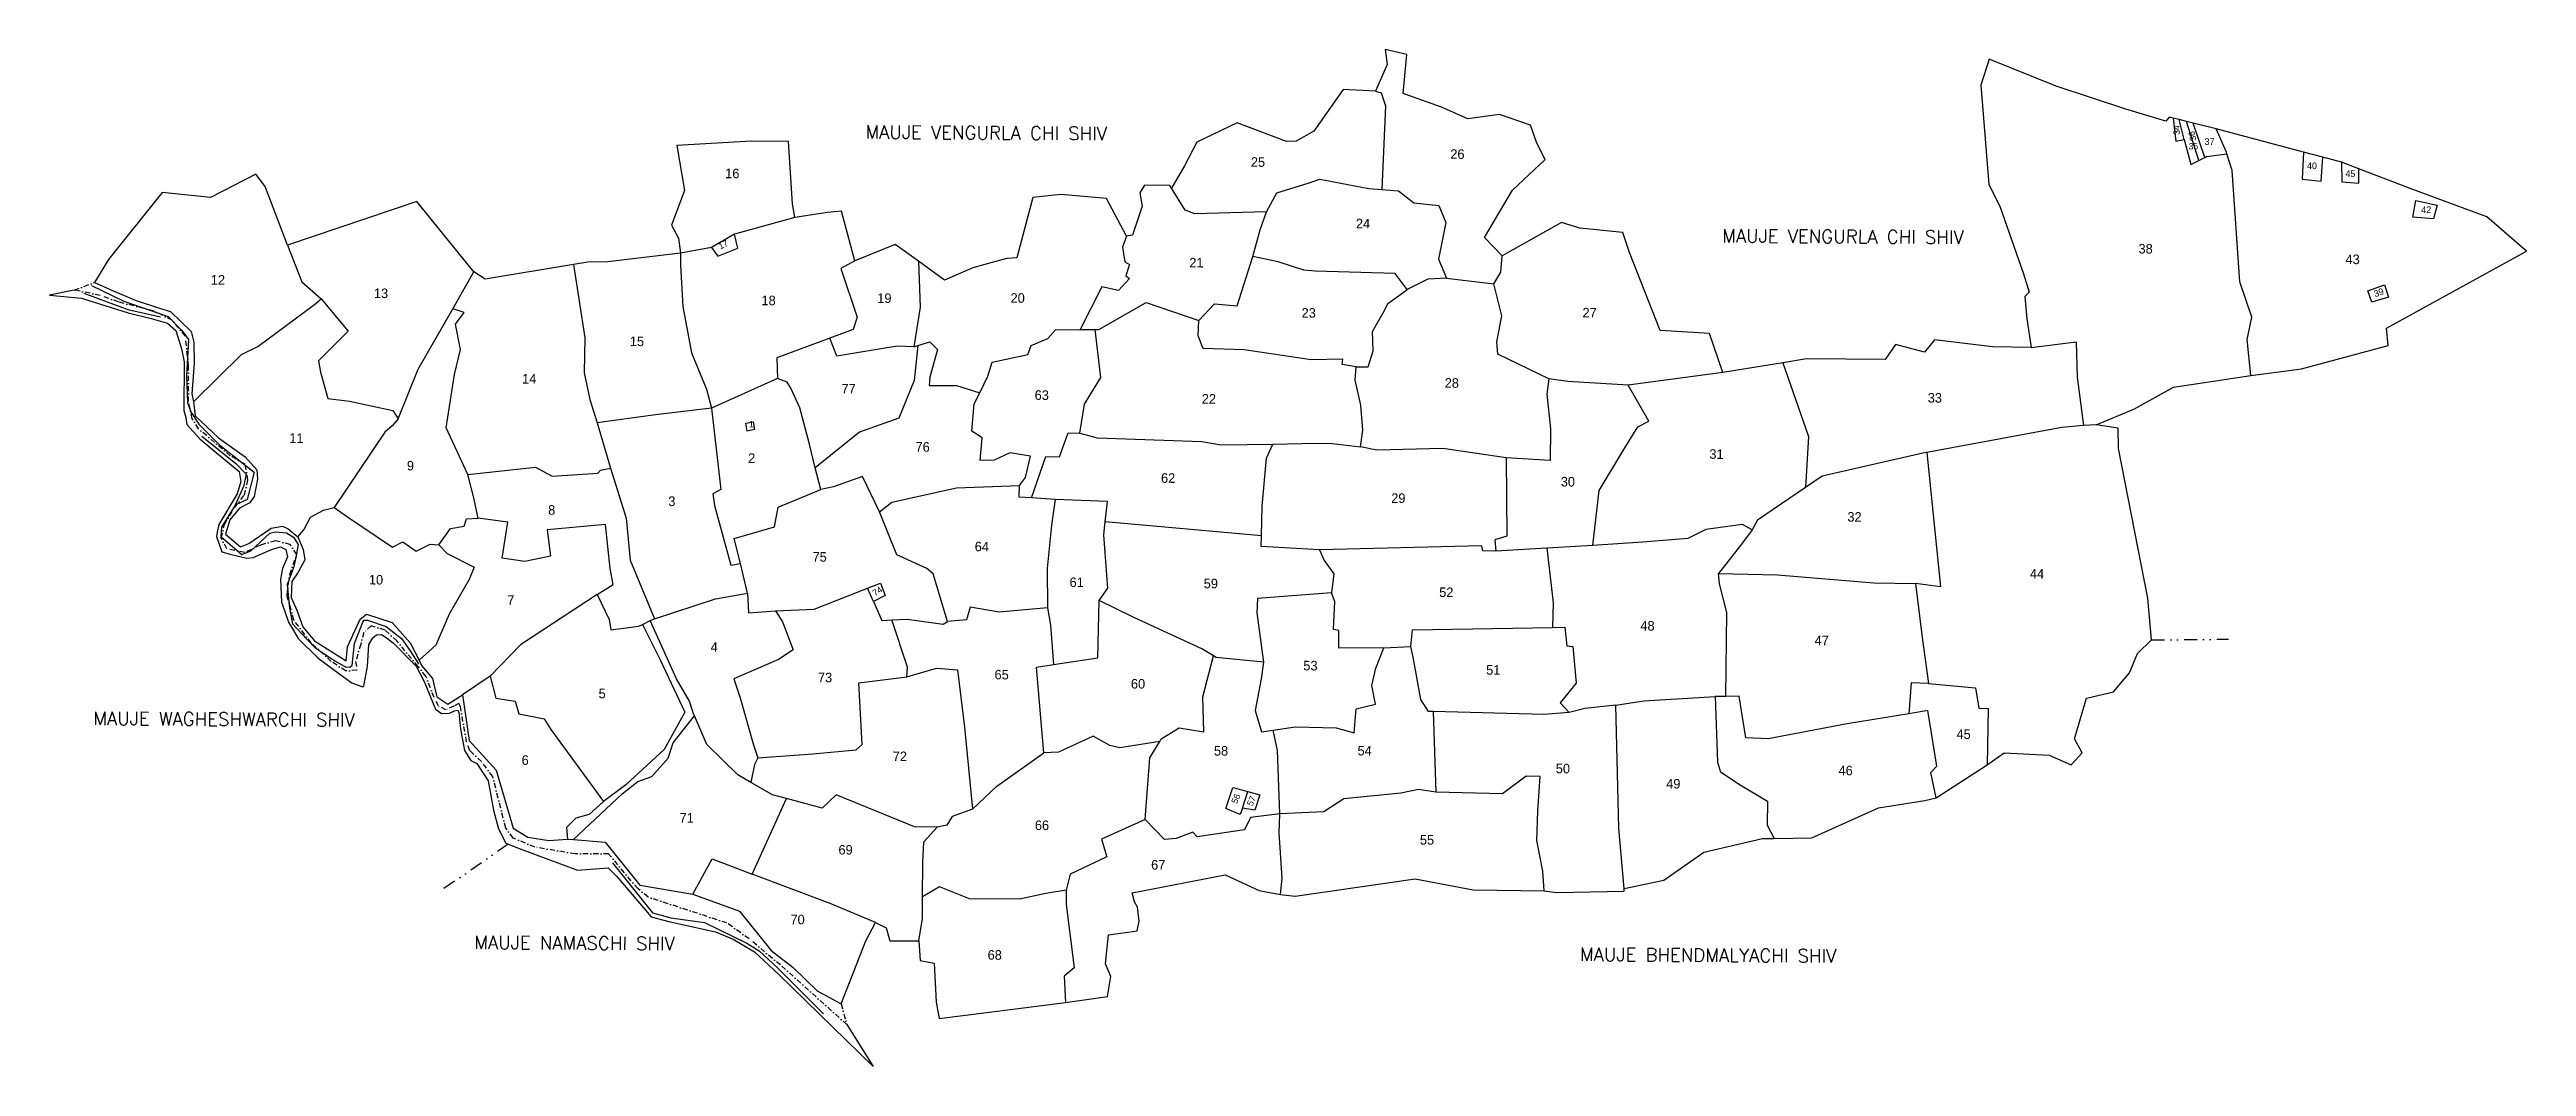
# Model space of a CAD drawing. Header units: metres. Extents: x 353868 to 356295, y 1752425 to 1753422.
import ezdxf

# ---------------------------------------------------------------- set-up
doc = ezdxf.new("R2010")
doc.units = ezdxf.units.M
doc.header["$MEASUREMENT"] = 0
doc.linetypes.add('DASHDOT', pattern=[1, 0.5, -0.25, 0, -0.25])
doc.linetypes.add('DIVIDE', pattern=[31.75, 12.7, -6.35, 0, -6.35, 0, -6.35])
for name, color, linetype in [('LINE_WATER', 4, 'Continuous'), ('OFF', 1, 'Continuous'), ('POLY_PARCEL', 6, 'Continuous'), ('POLY_ROAD', 30, 'Continuous'), ('POLY_WATER', 4, 'Continuous'), ('TEXT_MAPOUT', 7, 'Continuous'), ('TEXT_PARCEL', 7, 'Continuous'), ('V_BOUND_LINE', 7, 'Continuous'), ('V_BOUND_STREAM_LINE', 7, 'DASHDOT'), ('V_DIVIDE_LINE', 7, 'DIVIDE')]:
    doc.layers.add(name, color=color, linetype=linetype)
doc.styles.get("Standard").update_dxf_attribs({"font": 'simplex.shx'})
doc.styles.add('TEXT_MAP', font='', dxfattribs={"height": 0.5})
doc.styles.get('TEXT_MAP').set_extended_font_data('Kruti Dev 050')

msp = doc.modelspace()

# ---------------------------------------------------------------- texts
at = {"layer": 'TEXT_MAPOUT'}
for s, p in [('MAUJE VENGURLA CHI SHIV', (354667.6, 1753334.6)), ('MAUJE VENGURLA CHI SHIV', (355506.9, 1753232.9)), ('MAUJE WAGHESHWARCHI SHIV', (353911.2, 1752759.8)), ('MAUJE NAMASCHI SHIV', (354284.4, 1752540.2)), ('MAUJE BHENDMALYACHI SHIV', (355367.6, 1752528.5))]:
    msp.add_text(s, height=13.019, rotation=359.6187, dxfattribs=at).set_placement(p)
at = {"layer": 'TEXT_PARCEL', "style": 'TEXT_MAP'}
for s, height, rotation, p in [('34', 6.25, 92.1952, (355955.4, 1753338.4)), ('36', 6.25, 103.2781, (355971.6, 1753333.3)), ('35', 6.25, 359.6187, (355963.9, 1753324)), ('37', 6.51, 359.6187, (355979.5, 1753328.4)), ('16', 9.37, 359.6187, (354530.2, 1753295.8)), ('25', 9.37, 359.6187, (355045.2, 1753307)), ('26', 9.37, 359.6187, (355240.6, 1753314.8)), ('40', 6.51, 359.6187, (356079.9, 1753304.7)), ('45', 6.51, 359.6187, (356117.5, 1753297)), ('24', 9.37, 359.6187, (355148.1, 1753246.6)), ('42', 6.51, 359.6187, (356191.8, 1753261.6)), ('17', 6.25, 26.1549, (354525.6, 1753225.8)), ('38', 9.37, 359.6187, (355914.8, 1753222)), ('21', 9.37, 359.6187, (354984.9, 1753208.3)), ('43', 9.37, 359.6187, (356117.6, 1753211.6)), ('12', 9.37, 359.6187, (354026.3, 1753191.5)), ('13', 9.37, 359.6187, (354186.1, 1753178.3)), ('18', 9.37, 359.6187, (354565.8, 1753171.3)), ('19', 9.37, 359.6187, (354679.2, 1753173.5)), ('20', 9.37, 359.6187, (354809.8, 1753173.7)), ('39', 6.51, 20.0287, (356146.7, 1753179)), ('23', 9.37, 359.6187, (355094.9, 1753159.1)), ('27', 9.37, 359.6187, (355370.1, 1753159.3)), ('15', 9.37, 359.6187, (354436.8, 1753131.2)), ('14', 9.37, 359.6187, (354331.3, 1753094.5)), ('77', 9.37, 359.6187, (354644.2, 1753084.8)), ('63', 9.37, 359.6187, (354833.4, 1753078.5)), ('22', 9.37, 359.6187, (354997.1, 1753074.8)), ('28', 9.37, 359.6187, (355235.1, 1753090.4)), ('33', 9.37, 359.6187, (355708.3, 1753075.8)), ('1', 6.25, 359.6187, (354553.5, 1753051.5)), ('11', 9.37, 359.6187, (354103.2, 1753036.3)), ('76', 9.37, 359.6187, (354716.7, 1753027.7)), ('9', 9.37, 359.6187, (354218.4, 1753009.3)), ('2', 9.37, 359.6187, (354552.7, 1753016.7)), ('31', 9.37, 359.6187, (355494.4, 1753020.7)), ('62', 9.37, 359.6187, (354957.2, 1752997.2)), ('29', 9.37, 359.6187, (355182.7, 1752977.5)), ('30', 9.37, 359.6187, (355348.8, 1752993.6)), ('8', 9.37, 359.6187, (354356.8, 1752965.9)), ('3', 9.37, 359.6187, (354474.5, 1752974.4)), ('32', 9.37, 359.6187, (355629.6, 1752959.1)), ('64', 9.37, 359.6187, (354774.7, 1752930)), ('75', 9.37, 359.6187, (354615.8, 1752919.9)), ('44', 9.37, 359.6187, (355808.4, 1752903.3)), ('10', 9.37, 359.6187, (354181.2, 1752897.5)), ('74', 6.25, 34.0935, (354677.2, 1752885.7)), ('61', 9.37, 359.6187, (354867.6, 1752895)), ('59', 9.37, 359.6187, (354999, 1752893.8)), ('52', 9.37, 359.6187, (355229.7, 1752885.2)), ('7', 9.37, 359.6187, (354316.7, 1752877.4)), ('4', 9.37, 359.6187, (354516, 1752831.6)), ('48', 9.37, 359.6187, (355426.8, 1752852.4)), ('47', 9.37, 359.6187, (355597.5, 1752838)), ('53', 9.37, 359.6187, (355096.6, 1752813.3)), ('51', 9.37, 359.6187, (355275.7, 1752809.1)), ('5', 9.37, 359.6187, (354406.2, 1752785.9)), ('73', 9.37, 359.6187, (354621.1, 1752801.7)), ('65', 9.37, 359.6187, (354794.1, 1752804.5)), ('60', 9.37, 359.6187, (354927.7, 1752795.5)), ('45', 9.37, 359.6187, (355736.5, 1752746.1)), ('6', 9.37, 359.6187, (354330.8, 1752720.7)), ('72', 9.37, 359.6187, (354694.4, 1752724.4)), ('58', 9.37, 359.6187, (355009, 1752729.8)), ('54', 9.37, 359.6187, (355149.7, 1752729.9)), ('50', 9.37, 359.6187, (355343.9, 1752712.4)), ('46', 9.37, 359.6187, (355620.9, 1752710.5)), ('49', 9.37, 359.6187, (355452.1, 1752697.5)), ('71', 9.37, 359.6187, (354485.5, 1752664.1)), ('56', 6.25, 66.1998, (355031.5, 1752682)), ('57', 6.25, 66.1998, (355046.7, 1752679.8)), ('66', 9.37, 359.6187, (354833.6, 1752656.8)), ('55', 9.37, 359.6187, (355210.8, 1752642.5)), ('69', 9.37, 359.6187, (354641.2, 1752632.8)), ('67', 9.37, 359.6187, (354947.5, 1752618)), ('70', 9.37, 359.6187, (354594.2, 1752564.4)), ('68', 9.37, 359.6187, (354787.3, 1752529.7))]:
    msp.add_text(s, height=height, rotation=rotation, dxfattribs=at).set_placement(p)

# ---------------------------------------------------------------- linework, layer by layer
at = {"layer": 'LINE_WATER'}
for p, q in [((353902.1, 1753183.1), (353945.2, 1753167.1)), ((353909.4, 1753190.6), (353941, 1753175.3)), ((353941, 1753175.3), (353984.7, 1753160.3)), ((353945.2, 1753167.1), (353977.2, 1753159.9)), ((353984.7, 1753160.3), (353997.9, 1753146.6)), ((353997.9, 1753146.6), (354004.6, 1753137.5)), ((354004.6, 1753137.5), (354002.5, 1753101.9)), ((354002.5, 1753101.9), (354003.4, 1753075.5)), ((354003.4, 1753075.5), (354007.2, 1753066)), ((354007.2, 1753066), (354014.6, 1753054.6)), ((354014.6, 1753054.6), (354035.3, 1753034.1)), ((354017.6, 1753042.9), (354050.7, 1753016)), ((354035.3, 1753034.1), (354068.7, 1753007.5)), ((354050.7, 1753016), (354060.9, 1753005.6)), ((354058.4, 1752993.7), (354050.1, 1752975.3)), ((354060.9, 1753005.6), (354058.4, 1752993.7)), ((354068.7, 1753007.5), (354061.9, 1752980.8)), ((354050.1, 1752975.3), (354036.8, 1752953.8)), ((354061.9, 1752980.8), (354050.1, 1752975.3)), ((354036.8, 1752953.8), (354036.3, 1752944.4)), ((354036.3, 1752944.4), (354056.6, 1752926.9)), ((354065.7, 1752930.6), (354084.3, 1752947.9)), ((354084.3, 1752947.9), (354089.6, 1752949)), ((354089.6, 1752949), (354100.6, 1752948.1)), ((354100.6, 1752948.1), (354107.3, 1752943.9)), ((354107.3, 1752943.9), (354111.8, 1752936.8)), ((354111.8, 1752936.8), (354109.5, 1752923.9)), ((354056.6, 1752926.9), (354065.7, 1752930.6)), ((354107.5, 1752913.8), (354101, 1752897.6)), ((354109.5, 1752923.9), (354107.5, 1752913.8)), ((354101, 1752897.6), (354103.5, 1752874.2)), ((354103.5, 1752874.2), (354106.4, 1752858.8)), ((354106.4, 1752858.8), (354114.7, 1752849.6)), ((354114.7, 1752849.6), (354128.2, 1752835.6)), ((354164.7, 1752818), (354167.1, 1752839.5)), ((354167.1, 1752839.5), (354175.2, 1752860.6)), ((354175.2, 1752860.6), (354176.7, 1752862.4)), ((354176.7, 1752862.4), (354179.7, 1752862.4)), ((354179.7, 1752862.4), (354198.2, 1752856.3)), ((354198.2, 1752856.3), (354213.2, 1752844.5)), ((354213.2, 1752844.5), (354221.8, 1752832.3)), ((354128.2, 1752835.6), (354147.7, 1752822.6)), ((354147.7, 1752822.6), (354158.3, 1752816.9)), ((354158.3, 1752816.9), (354162.4, 1752816.5)), ((354162.4, 1752816.5), (354164.7, 1752818)), ((354221.8, 1752832.3), (354229.7, 1752819.8)), ((354419.9, 1752624.6), (354459.2, 1752575.6)), ((354459.2, 1752575.6), (354476.9, 1752570.6)), ((354476.9, 1752570.6), (354510.1, 1752566.2)), ((354510.1, 1752566.2), (354551.5, 1752546)), ((354551.5, 1752546), (354563.4, 1752538.5)), ((354563.4, 1752538.5), (354581.1, 1752522.1)), ((354581.1, 1752522.1), (354626.5, 1752476.6))]:
    msp.add_line(p, q, dxfattribs=at)
at = {"layer": 'OFF'}
for p, q in [((353892.6, 1753186.1), (353868.4, 1753181.2)), ((354649.5, 1752466.2), (354675.1, 1752425))]:
    msp.add_line(p, q, dxfattribs=at)
at = {"layer": 'POLY_PARCEL'}
for p, q in [((355167.2, 1753381), (355172.9, 1753379.4)), ((355172.9, 1753379.4), (355177.1, 1753366.8)), ((355177.1, 1753366.8), (355173.5, 1753284.6)), ((355948.9, 1753354.7), (355951.5, 1753332)), ((355959.5, 1753333.6), (355954.7, 1753353.2)), ((355973.8, 1753313.2), (355961.9, 1753351.4)), ((355979.7, 1753316.2), (355968.3, 1753349.8)), ((355951.5, 1753332), (355959.5, 1753333.6)), ((355959.5, 1753333.6), (355966.1, 1753309.2)), ((356000.9, 1753321.4), (355990.8, 1753344)), ((355966.1, 1753309.2), (355973.8, 1753313.2)), ((355973.8, 1753313.2), (355979.7, 1753316.2)), ((355979.7, 1753316.2), (355981.4, 1753317.1)), ((355981.4, 1753317.1), (356001.4, 1753319.8)), ((356001.4, 1753319.8), (356000.9, 1753321.4)), ((356006.4, 1753303.2), (356001.4, 1753319.8)), ((356014.2, 1753194.1), (356006.4, 1753303.2)), ((356076.5, 1753321.4), (356075, 1753294.8)), ((356093.7, 1753293), (356095.4, 1753316.4)), ((356113.7, 1753311.5), (356114.1, 1753292.3)), ((356130.5, 1753291), (356130.7, 1753304.9)), ((354981, 1753264.4), (354967.4, 1753286.1)), ((355060.4, 1753262.8), (355070.7, 1753281.5)), ((355070.7, 1753281.5), (355102.4, 1753291.2)), ((355102.4, 1753291.2), (355112.9, 1753294.9)), ((355112.9, 1753294.9), (355160.7, 1753285.6)), ((355160.7, 1753285.6), (355173.5, 1753284.6)), ((355173.5, 1753284.6), (355189.7, 1753283.3)), ((355189.7, 1753283.3), (355204.8, 1753271.6)), ((356075, 1753294.8), (356093.7, 1753293)), ((356114.1, 1753292.3), (356130.5, 1753291)), ((354598.5, 1753257.3), (354539.4, 1753240.9)), ((354990.4, 1753260.7), (354981, 1753264.4)), ((355060.4, 1753262.8), (354990.4, 1753260.7)), ((355054.5, 1753245), (355060.4, 1753262.8)), ((355204.8, 1753271.6), (355229.5, 1753268.9)), ((355236.3, 1753252.5), (355229.2, 1753216.3)), ((355229.5, 1753268.9), (355236.3, 1753252.5)), ((356183.5, 1753257.6), (356186.5, 1753274)), ((356203.9, 1753255.8), (356183.5, 1753257.6)), ((356186.5, 1753274), (356207.4, 1753269.3)), ((356207.4, 1753269.3), (356203.9, 1753255.8)), ((354101.6, 1753230.1), (354115.4, 1753194.3)), ((354516.7, 1753227.9), (354486.4, 1753222.3)), ((354539.4, 1753240.9), (354516.7, 1753227.9)), ((354516.7, 1753227.9), (354523, 1753219.4)), ((354542.5, 1753227.2), (354539.4, 1753240.9)), ((354923.4, 1753239), (354919.6, 1753228)), ((354919.6, 1753228), (354921.7, 1753213.8)), ((355047.3, 1753219), (355054.5, 1753245)), ((354263.3, 1753167.8), (354283.9, 1753204)), ((354381.6, 1753211.1), (354392.9, 1753139.2)), ((354486.4, 1753222.3), (354486.5, 1753210.6)), ((354486.5, 1753210.6), (354488.9, 1753170.1)), ((354523, 1753219.4), (354542.5, 1753227.2)), ((354657.1, 1753214.9), (354643.4, 1753207.1)), ((354643.4, 1753207.1), (354659.4, 1753159.7)), ((354719.5, 1753214.4), (354721.2, 1753169.3)), ((354921.7, 1753213.8), (354926.4, 1753211.2)), ((354926.4, 1753211.2), (354922.6, 1753200.2)), ((355031.7, 1753170.7), (355047.3, 1753219)), ((355071.9, 1753213.7), (355047.3, 1753219)), ((355097.1, 1753205.6), (355071.9, 1753213.7)), ((355108.1, 1753204.5), (355097.1, 1753205.6)), ((355186.5, 1753202.4), (355108.1, 1753204.5)), ((355229.2, 1753216.3), (355237, 1753197.9)), ((355283.2, 1753192.3), (355290.1, 1753203.8)), ((355290.1, 1753203.8), (355291.3, 1753219.6)), ((354115.4, 1753194.3), (354134.3, 1753177.6)), ((354899.3, 1753189.4), (354878, 1753147.4)), ((354915.6, 1753185.6), (354899.3, 1753189.4)), ((354926.3, 1753197.5), (354915.6, 1753185.6)), ((354922.6, 1753200.2), (354926.3, 1753197.5)), ((355179.4, 1753172.8), (355193.1, 1753182.7)), ((355198.5, 1753186.6), (355186.5, 1753202.4)), ((355193.1, 1753182.7), (355198.5, 1753186.6)), ((355218.5, 1753196.9), (355198.5, 1753186.6)), ((355237, 1753197.9), (355218.5, 1753196.9)), ((355237, 1753197.9), (355283.2, 1753192.3)), ((355291.1, 1753161), (355283.2, 1753192.3)), ((356025.9, 1753159.5), (356014.2, 1753194.1)), ((356139.4, 1753185.5), (356155.9, 1753191.1)), ((356143.3, 1753174.2), (356139.4, 1753185.5)), ((356159.8, 1753179.2), (356143.3, 1753174.2)), ((356155.9, 1753191.1), (356159.8, 1753179.2)), ((354072.4, 1753130.8), (354127.9, 1753172)), ((354127.9, 1753172), (354134.3, 1753177.6)), ((354134.3, 1753177.6), (354161, 1753145.9)), ((354229.6, 1753108.7), (354263.3, 1753167.8)), ((354274.4, 1753164.1), (354263.3, 1753167.8)), ((354265.9, 1753152.6), (354274.4, 1753164.1)), ((354488.9, 1753170.1), (354497.1, 1753124.6)), ((354659.4, 1753159.7), (354655.6, 1753147.6)), ((354721.2, 1753169.3), (354715.1, 1753130.4)), ((354896.4, 1753147.5), (354942.8, 1753174)), ((354942.8, 1753174), (354994.3, 1753156.3)), ((354993.5, 1753141.4), (354994.3, 1753156.3)), ((354994.3, 1753156.3), (355009.6, 1753172.5)), ((355009.6, 1753172.5), (355031.7, 1753170.7)), ((355164.5, 1753145.6), (355176.2, 1753166)), ((355176.2, 1753166), (355179.4, 1753172.8)), ((355286.2, 1753135.3), (355291.1, 1753161)), ((356021.2, 1753137.5), (356025.9, 1753159.5)), ((354056.5, 1753122.9), (354072.4, 1753130.8)), ((354161, 1753145.9), (354131.8, 1753116.7)), ((354271, 1753127.9), (354265.9, 1753152.6)), ((354392.9, 1753139.2), (354392.2, 1753105.1)), ((354632.8, 1753139.1), (354580.7, 1753119.7)), ((354655.6, 1753147.6), (354632.8, 1753139.1)), ((354639.7, 1753121.2), (354632.8, 1753139.1)), ((354698.8, 1753131.1), (354639.7, 1753121.2)), ((354715.1, 1753130.4), (354698.8, 1753131.1)), ((354715.1, 1753130.4), (354719.1, 1753131.7)), ((354719.1, 1753131.7), (354715.3, 1753097.6)), ((354719.1, 1753131.7), (354730.8, 1753135.3)), ((354730.8, 1753135.3), (354738.1, 1753127.9)), ((354826.6, 1753123), (354829.9, 1753131.9)), ((354829.9, 1753131.9), (354846.2, 1753138.7)), ((354846.2, 1753138.7), (354853.7, 1753147.2)), ((354853.7, 1753147.2), (354878, 1753147.4)), ((354878, 1753147.4), (354892.7, 1753147.4)), ((354892.7, 1753147.4), (354896.4, 1753147.5)), ((354898.1, 1753100.4), (354892.7, 1753147.4)), ((354998.6, 1753128.8), (354993.5, 1753141.4)), ((355164.9, 1753126.6), (355164.5, 1753145.6)), ((355287.1, 1753123.2), (355286.2, 1753135.3)), ((355809.6, 1753129.8), (355853.8, 1753135.2)), ((355853.8, 1753135.2), (355854.7, 1753100.6)), ((356024.9, 1753102.4), (356021.2, 1753137.5)), ((354009.4, 1753076.4), (354056.5, 1753122.9)), ((354131.8, 1753116.7), (354133.9, 1753105.7)), ((354209.9, 1753060), (354229.6, 1753108.7)), ((354265.1, 1753103.2), (354271, 1753127.9)), ((354497.1, 1753124.6), (354512.1, 1753088.8)), ((354580.7, 1753119.7), (354581.6, 1753099.4)), ((354738.1, 1753127.9), (354730.6, 1753100.6)), ((354787.6, 1753101.7), (354791.9, 1753115.4)), ((354791.9, 1753115.4), (354826.6, 1753123)), ((355038.6, 1753127.5), (354998.6, 1753128.8)), ((355104.3, 1753117.6), (355038.6, 1753127.5)), ((355135.4, 1753118.4), (355104.3, 1753117.6)), ((355134.8, 1753113.2), (355135.4, 1753118.4)), ((355148.5, 1753111), (355134.8, 1753113.2)), ((355147.3, 1753097.9), (355148.5, 1753111)), ((355148.5, 1753111), (355160, 1753110.9)), ((355160, 1753110.9), (355164.9, 1753126.6)), ((355337.2, 1753099.2), (355287.1, 1753123.2)), ((355566.4, 1753114.9), (355591.6, 1753042.4)), ((354133.9, 1753105.7), (354141.1, 1753079.9)), ((354256.8, 1753051.1), (354265.1, 1753103.2)), ((354392.2, 1753105.1), (354397.8, 1753078.8)), ((354512.1, 1753088.8), (354516.7, 1753070.4)), ((354581.6, 1753099.4), (354516.7, 1753070.4)), ((354591, 1753095.7), (354581.6, 1753099.4)), ((354594.6, 1753089.9), (354591, 1753095.7)), ((354603.5, 1753070.7), (354594.6, 1753089.9)), ((354715.3, 1753097.6), (354700.3, 1753060.4)), ((354730.6, 1753100.6), (354730, 1753092.7)), ((354730, 1753092.7), (354756.8, 1753092.6)), ((354756.8, 1753092.6), (354779.6, 1753085.5)), ((354774.2, 1753074.5), (354779.6, 1753085.5)), ((354779.6, 1753085.5), (354787.6, 1753101.7)), ((354882.2, 1753074.3), (354898.1, 1753100.4)), ((355152.9, 1753073.4), (355147.3, 1753097.9)), ((355337.2, 1753099.2), (355335.3, 1753084)), ((355335.3, 1753084), (355338.7, 1753050.1)), ((355355.6, 1753096.5), (355337.2, 1753099.2)), ((355415, 1753092.9), (355355.6, 1753096.5)), ((355507.7, 1753105.4), (355415, 1753092.9)), ((355435, 1753057.5), (355415, 1753092.9)), ((355854.7, 1753100.6), (355860.9, 1753053.2)), ((354141.1, 1753079.9), (354162.1, 1753077.1)), ((354162.1, 1753077.1), (354204.6, 1753067.9)), ((354209.9, 1753060), (354204.1, 1753053)), ((354204.6, 1753067.9), (354209.9, 1753060)), ((354397.8, 1753078.8), (354404.7, 1753055.8)), ((354461.9, 1753063.9), (354404.7, 1753055.8)), ((354516.7, 1753070.4), (354461.9, 1753063.9)), ((354516.7, 1753070.4), (354526.1, 1752990.5)), ((354612.7, 1753034.9), (354603.5, 1753070.7)), ((354700.3, 1753060.4), (354661.8, 1753046.9)), ((354771.9, 1753047.7), (354774.2, 1753074.5)), ((354877.8, 1753045.9), (354882.2, 1753074.3)), ((355154.8, 1753048.7), (355152.9, 1753073.4)), ((354196.7, 1753046.7), (354147.2, 1752972.9)), ((354204.1, 1753053), (354196.7, 1753046.7)), ((354278.1, 1753005.2), (354256.8, 1753051.1)), ((354404.7, 1753055.8), (354417.9, 1753011.6)), ((354550.4, 1753055.7), (354557.7, 1753056.9)), ((354551.8, 1753047.8), (354550.4, 1753055.7)), ((354558.9, 1753049.4), (354551.8, 1753047.8)), ((354557.7, 1753056.9), (354558.9, 1753049.4)), ((354618.5, 1753012), (354612.7, 1753034.9)), ((354661.8, 1753046.9), (354618.5, 1753012)), ((354782, 1753041.1), (354771.9, 1753047.7)), ((354780.2, 1753019), (354782, 1753041.1)), ((354857.9, 1753022.7), (354866.2, 1753046)), ((354866.2, 1753046), (354877.8, 1753045.9)), ((354877.8, 1753045.9), (354894.6, 1753041.1)), ((354894.6, 1753041.1), (354997.2, 1753037.8)), ((354997.2, 1753037.8), (355016.1, 1753034.5)), ((355016.1, 1753034.5), (355066.8, 1753035.2)), ((355060.4, 1753021.3), (355066.8, 1753035.2)), ((355066.8, 1753035.2), (355109.5, 1753035.9)), ((355109.5, 1753035.9), (355124.8, 1753035.8)), ((355124.8, 1753035.8), (355152.6, 1753032.4)), ((355152.6, 1753032.4), (355154.8, 1753048.7)), ((355338.7, 1753050.1), (355338.5, 1753019.1)), ((355411.7, 1753031.6), (355424.2, 1753051.9)), ((355424.2, 1753051.9), (355435, 1753057.5)), ((355591.6, 1753042.4), (355588.5, 1752992.6)), ((355839.8, 1753051.5), (355707.5, 1753027)), ((355860.9, 1753053.2), (355839.8, 1753051.5)), ((355873.3, 1753054.1), (355860.9, 1753053.2)), ((354278.1, 1753005.2), (354344.5, 1753012.6)), ((354344.5, 1753012.6), (354360.7, 1753003.6)), ((354405.4, 1753006.5), (354408.1, 1753009.6)), ((354408.1, 1753009.6), (354417.9, 1753011.6)), ((354417.9, 1753011.6), (354433.3, 1752962.6)), ((354623.9, 1752990.5), (354618.5, 1753012)), ((354793.9, 1753019.5), (354780.2, 1753019)), ((354809.2, 1753026.7), (354793.9, 1753019.5)), ((354829.2, 1753023.4), (354809.2, 1753026.7)), ((354824.3, 1753002.5), (354829.2, 1753023.4)), ((354830.3, 1752982.3), (354844.3, 1753022.8)), ((354844.3, 1753022.8), (354857.9, 1753022.7)), ((355056.4, 1752974.1), (355060.4, 1753021.3)), ((355168.6, 1753029.2), (355152.6, 1753032.4)), ((355233.4, 1753030.9), (355168.6, 1753029.2)), ((355295.4, 1753021.5), (355233.4, 1753030.9)), ((355295.4, 1753021.5), (355295.9, 1752944.8)), ((355338.5, 1753019.1), (355295.4, 1753021.5)), ((355386.4, 1752989.5), (355411.7, 1753031.6)), ((355706.3, 1753026.8), (355604.8, 1753003.7)), ((355707.5, 1753027), (355706.3, 1753026.8)), ((355707.5, 1753027), (355720.7, 1752895.3)), ((354283.8, 1752983.9), (354278.1, 1753005.2)), ((354360.7, 1753003.6), (354405.4, 1753006.5)), ((354526.1, 1752990.5), (354518.2, 1752986.3)), ((354518.2, 1752986.3), (354519.7, 1752974.9)), ((354582.2, 1752973.4), (354623.9, 1752990.5)), ((354636.2, 1752993.1), (354623.9, 1752990.5)), ((354664.7, 1753003.4), (354636.2, 1752993.1)), ((354681.3, 1752968.6), (354664.7, 1753003.4)), ((354693.5, 1752978.1), (354756.7, 1752992.3)), ((354756.7, 1752992.3), (354818.5, 1752994.6)), ((354818.4, 1752983.1), (354818.5, 1752994.6)), ((354818.5, 1752994.6), (354824.3, 1753002.5)), ((355380.4, 1752935.8), (355386.4, 1752989.5)), ((355588.5, 1752992.6), (355541.6, 1752960.5)), ((355604.8, 1753003.7), (355588.5, 1752992.6)), ((354117.5, 1752950.9), (354123.9, 1752963.5)), ((354123.9, 1752963.5), (354136.6, 1752970.3)), ((354136.6, 1752970.3), (354147.2, 1752972.9)), ((354147.2, 1752972.9), (354160.3, 1752963.9)), ((354160.3, 1752963.9), (354204.3, 1752934.2)), ((354274.5, 1752954.5), (354276.7, 1752961.8)), ((354276.7, 1752961.8), (354288.4, 1752962.4)), ((354288.4, 1752962.4), (354283.8, 1752983.9)), ((354317.3, 1752958.5), (354288.4, 1752962.4)), ((354433.3, 1752962.6), (354437.2, 1752921.3)), ((354519.7, 1752974.9), (354535.7, 1752916.5)), ((354578.4, 1752954), (354582.2, 1752973.4)), ((354681.3, 1752968.6), (354693.5, 1752978.1)), ((354698.4, 1752926.5), (354681.3, 1752968.6)), ((354830.3, 1752982.3), (354818.4, 1752983.1)), ((354853.6, 1752980.7), (354830.3, 1752982.3)), ((354853.6, 1752980.7), (354849.8, 1752955.5)), ((354904.7, 1752978.8), (354853.6, 1752980.7)), ((354902.6, 1752958.8), (354904.7, 1752978.8)), ((355055.6, 1752945.2), (355056.4, 1752974.1)), ((354111.7, 1752944.1), (354117.5, 1752950.9)), ((354204.3, 1752934.2), (354214.4, 1752939.4)), ((354214.4, 1752939.4), (354227.5, 1752930.1)), ((354227.5, 1752930.1), (354241.3, 1752936.9)), ((354241.3, 1752936.9), (354249.7, 1752936.3)), ((354249.7, 1752936.3), (354261.3, 1752952.5)), ((354261.3, 1752952.5), (354274.5, 1752954.5)), ((354311.9, 1752923.3), (354317.3, 1752958.5)), ((354413.1, 1752956.3), (354355.7, 1752950.9)), ((354355.7, 1752950.9), (354359.2, 1752925.1)), ((354417.5, 1752913.2), (354413.1, 1752956.3)), ((354538.9, 1752942.7), (354578.4, 1752954)), ((354545.1, 1752917.9), (354538.9, 1752942.7)), ((354849.8, 1752955.5), (354845.8, 1752913)), ((354901.3, 1752946.2), (354902.6, 1752958.8)), ((354905.1, 1752893.8), (354901.3, 1752946.2)), ((355055.6, 1752945.2), (354902.6, 1752958.8)), ((355055.3, 1752934.6), (355055.6, 1752945.2)), ((355295.9, 1752944.8), (355284.3, 1752941.2)), ((355284.3, 1752941.2), (355285.3, 1752930.2)), ((355429.1, 1752938.9), (355380.4, 1752935.8)), ((355473.3, 1752942.6), (355429.1, 1752938.9)), ((355491, 1752951.5), (355473.3, 1752942.6)), ((355526.7, 1752956.4), (355491, 1752951.5)), ((355526, 1752937.1), (355503.4, 1752908.3)), ((355536.3, 1752951.2), (355526, 1752937.1)), ((355536.3, 1752951.2), (355526.7, 1752956.4)), ((355541.6, 1752960.5), (355536.3, 1752951.2)), ((354249.7, 1752936.3), (354258, 1752927.8)), ((354258, 1752927.8), (354284.2, 1752914.5)), ((354284.2, 1752914.5), (354279.4, 1752902.4)), ((354333.9, 1752920), (354311.9, 1752923.3)), ((354359.2, 1752925.1), (354333.9, 1752920)), ((354420.6, 1752897.6), (354417.5, 1752913.2)), ((354437.2, 1752921.3), (354461, 1752863.9)), ((354535.7, 1752916.5), (354545.1, 1752917.9)), ((354552.2, 1752889), (354545.1, 1752917.9)), ((354727.7, 1752913.1), (354698.4, 1752926.5)), ((354734, 1752907.8), (354727.7, 1752913.1)), ((354845.8, 1752913), (354846.1, 1752874.6)), ((355112.6, 1752931.6), (355055.3, 1752934.6)), ((355271.5, 1752935.3), (355112.6, 1752931.6)), ((355112.6, 1752931.6), (355117.1, 1752921.1)), ((355117.1, 1752921.1), (355126.5, 1752907.9)), ((355272.6, 1752930.5), (355271.5, 1752935.3)), ((355285.3, 1752930.2), (355272.6, 1752930.5)), ((355335.1, 1752933.1), (355285.3, 1752930.2)), ((355380.4, 1752935.8), (355335.1, 1752933.1)), ((355335.1, 1752933.1), (355341.5, 1752879.5)), ((354279.4, 1752902.4), (354259.7, 1752868.3)), ((354404.8, 1752887.8), (354420.6, 1752897.6)), ((354520.6, 1752883.4), (354552.2, 1752889)), ((354552.2, 1752889), (354553.2, 1752869.6)), ((354617.4, 1752873.4), (354669.8, 1752893.8)), ((354669.8, 1752893.8), (354682.3, 1752898.7)), ((354675.4, 1752880.9), (354669.8, 1752893.8)), ((354682.3, 1752898.7), (354687, 1752886.6)), ((354747.9, 1752861.2), (354734, 1752907.8)), ((354896.6, 1752881.8), (354905.1, 1752893.8)), ((355124.3, 1752889.2), (355051.7, 1752883.9)), ((355126.5, 1752907.9), (355124.3, 1752889.2)), ((355127.4, 1752880.8), (355124.3, 1752889.2)), ((355504.3, 1752898.2), (355503.4, 1752908.3)), ((355503.4, 1752908.3), (355561, 1752907)), ((355511.4, 1752870.1), (355504.3, 1752898.2)), ((355561, 1752907), (355655.4, 1752899.1)), ((355655.4, 1752899.1), (355696.5, 1752898.4)), ((355720.7, 1752895.3), (355696.5, 1752898.4)), ((355696.5, 1752898.4), (355702.9, 1752845.6)), ((354259.7, 1752868.3), (354246.9, 1752837.9)), ((354404.8, 1752887.8), (354329.6, 1752838.3)), ((354404.8, 1752887.8), (354416.7, 1752863)), ((354456.7, 1752862.2), (354461, 1752863.9)), ((354461, 1752863.9), (354520.6, 1752883.4)), ((354553.2, 1752869.6), (354579.5, 1752871.5)), ((354579.5, 1752871.5), (354617.4, 1752873.4)), ((354579.5, 1752871.5), (354586.4, 1752861)), ((354687, 1752886.6), (354675.4, 1752880.9)), ((354675.4, 1752880.9), (354683.7, 1752862.1)), ((354770.3, 1752875.4), (354766.6, 1752862.8)), ((354798.7, 1752870.5), (354770.3, 1752875.4)), ((354846.1, 1752874.6), (354798.7, 1752870.5)), ((354846.1, 1752874.6), (354849.1, 1752857.5)), ((354895.2, 1752825.6), (354896.6, 1752881.8)), ((354930, 1752865.3), (354896.6, 1752881.8)), ((354997.1, 1752834.3), (354930, 1752865.3)), ((355051.7, 1752883.9), (355051, 1752869.7)), ((355051, 1752869.7), (355057.6, 1752821.3)), ((355126.2, 1752853.5), (355127.4, 1752880.8)), ((355341.5, 1752879.5), (355340.8, 1752855.4)), ((355510.6, 1752787.8), (355511.4, 1752870.1)), ((354416.7, 1752863), (354418.2, 1752853)), ((354418.2, 1752853), (354445.6, 1752856.5)), ((354445.6, 1752856.5), (354449.1, 1752858.3)), ((354449.1, 1752858.3), (354456.7, 1752862.2)), ((354586.4, 1752861), (354596.7, 1752833.4)), ((354683.7, 1752862.1), (354693.4, 1752862.7)), ((354693.4, 1752862.7), (354708.5, 1752863.5)), ((354708.8, 1752816.3), (354693.4, 1752862.7)), ((354708.5, 1752863.5), (354732.1, 1752860.2)), ((354732.1, 1752860.2), (354743.7, 1752858.6)), ((354743.7, 1752858.6), (354747.9, 1752861.2)), ((354766.6, 1752862.8), (354747.9, 1752861.2)), ((354849.1, 1752857.5), (354851.9, 1752819.1)), ((355131.4, 1752852.4), (355126.2, 1752853.5)), ((355131.3, 1752835), (355131.4, 1752852.4)), ((355201.8, 1752836.7), (355203.5, 1752852.9)), ((355203.5, 1752852.9), (355340.8, 1752855.4)), ((355340.8, 1752855.4), (355352.8, 1752855.6)), ((355352.8, 1752855.6), (355354.7, 1752837.2)), ((355702.9, 1752845.6), (355709.1, 1752800.5)), ((354246.9, 1752837.9), (354230.5, 1752823.3)), ((354329.6, 1752838.3), (354299.9, 1752807.5)), ((354582.4, 1752824), (354538.6, 1752804.9)), ((354596.7, 1752833.4), (354582.4, 1752824)), ((354708.2, 1752806.8), (354708.8, 1752816.3)), ((354708.2, 1752806.8), (354737.2, 1752815.5)), ((354737.2, 1752815.5), (354757.7, 1752813.8)), ((354835.1, 1752816.5), (354851.9, 1752819.1)), ((354842.4, 1752732.6), (354835.1, 1752816.5)), ((354851.9, 1752819.1), (354895.2, 1752825.6)), ((355008.5, 1752827.5), (354997.1, 1752834.3)), ((354998.3, 1752787.4), (355008.5, 1752827.5)), ((355011.3, 1752825.8), (355008.5, 1752827.5)), ((355057.6, 1752821.3), (355011.3, 1752825.8)), ((355057.6, 1752821.3), (355055.3, 1752805.1)), ((355175.5, 1752835.3), (355131.3, 1752835)), ((355163.7, 1752798.6), (355167.5, 1752815.3)), ((355167.5, 1752815.3), (355175.5, 1752835.3)), ((355175.5, 1752835.3), (355201.8, 1752836.7)), ((355204.2, 1752826.1), (355201.8, 1752836.7)), ((355211.8, 1752784.6), (355204.2, 1752826.1)), ((355354.7, 1752837.2), (355360.5, 1752836.7)), ((355360.5, 1752836.7), (355364, 1752800.9)), ((354299.9, 1752807.5), (354273, 1752789.3)), ((354299.9, 1752807.5), (354305.6, 1752785.9)), ((354538.6, 1752804.9), (354544.8, 1752786.4)), ((354661.2, 1752801.1), (354708.2, 1752806.8)), ((354664.5, 1752740.6), (354661.2, 1752801.1)), ((354757.7, 1752813.8), (354764.7, 1752757.6)), ((355055.3, 1752805.1), (355049.3, 1752774.1)), ((355167.2, 1752780.1), (355163.7, 1752798.6)), ((355364, 1752800.9), (355348.1, 1752781.6)), ((355692.2, 1752801.1), (355689.8, 1752770.8)), ((355709.1, 1752800.5), (355692.2, 1752801.1)), ((355709.1, 1752800.5), (355755.1, 1752796.3)), ((355755.1, 1752796.3), (355758.3, 1752776.4)), ((354305.6, 1752785.9), (354324.5, 1752783.2)), ((354324.5, 1752783.2), (354328.1, 1752770.6)), ((354328.1, 1752770.6), (354352.8, 1752765.7)), ((354512.3, 1752740.5), (354500.2, 1752768.7)), ((354544.8, 1752786.4), (354557.7, 1752741.2)), ((354999.1, 1752753.2), (354998.3, 1752787.4)), ((355049.3, 1752774.1), (355055.5, 1752753)), ((355146.5, 1752751.9), (355148.3, 1752775.5)), ((355148.3, 1752775.5), (355167.2, 1752780.1)), ((355219.1, 1752773), (355211.8, 1752784.6)), ((355223.8, 1752772.9), (355219.1, 1752773)), ((355223.8, 1752772.9), (355226.3, 1752693.8)), ((355332.2, 1752770.1), (355223.8, 1752772.9)), ((355356.9, 1752772.1), (355332.2, 1752770.1)), ((355348.1, 1752781.6), (355356.9, 1752772.1)), ((355372.3, 1752775.9), (355356.9, 1752772.1)), ((355402.8, 1752779.3), (355372.3, 1752775.9)), ((355402.8, 1752779.3), (355430.2, 1752783.4)), ((355405.7, 1752658.7), (355402.8, 1752779.3)), ((355430.2, 1752783.4), (355500.2, 1752787.6)), ((355510.6, 1752787.8), (355500.2, 1752787.6)), ((355500.2, 1752787.6), (355502.4, 1752723)), ((355523.6, 1752788.1), (355510.6, 1752787.8)), ((355530.1, 1752747), (355523.6, 1752788.1)), ((355689.8, 1752770.8), (355629.4, 1752760.8)), ((355708.4, 1752773.8), (355689.8, 1752770.8)), ((355717.3, 1752719.5), (355708.4, 1752773.8)), ((355758.3, 1752776.4), (355767.5, 1752775.9)), ((355767.5, 1752775.9), (355766.7, 1752720.8)), ((354352.8, 1752765.7), (354359.6, 1752755.3)), ((354359.6, 1752755.3), (354411.2, 1752684.6)), ((354764.7, 1752757.6), (354772.6, 1752677.3)), ((354890.7, 1752748.7), (354856.9, 1752733.1)), ((354907, 1752739.6), (354890.7, 1752748.7)), ((354956.1, 1752743.7), (354916.9, 1752737.4)), ((354946.3, 1752727.6), (354956.1, 1752743.7)), ((354956.1, 1752743.7), (354957.5, 1752746.1)), ((354957.5, 1752746.1), (354974.9, 1752757)), ((354974.9, 1752757), (354999.1, 1752753.2)), ((355055.5, 1752753), (355067.1, 1752754.8)), ((355067.1, 1752754.8), (355088.7, 1752758.1)), ((355071.4, 1752734.7), (355067.1, 1752754.8)), ((355088.7, 1752758.1), (355128.7, 1752756.8)), ((355128.7, 1752756.8), (355146.5, 1752751.9)), ((355551.9, 1752746.3), (355530.1, 1752747)), ((355629.4, 1752760.8), (355551.9, 1752746.3)), ((354542.7, 1752710.9), (354512.3, 1752740.5)), ((354559, 1752720.9), (354555.5, 1752703.5)), ((354557.7, 1752741.2), (354562.3, 1752727.7)), ((354562.3, 1752727.7), (354559, 1752720.9)), ((354562.3, 1752727.7), (354616, 1752731.5)), ((354616, 1752731.5), (354658.7, 1752735.4)), ((354658.7, 1752735.4), (354664.5, 1752740.6)), ((354796.4, 1752699.8), (354842.4, 1752732.6)), ((354856.9, 1752733.1), (354842.4, 1752732.6)), ((354916.9, 1752737.4), (354907, 1752739.6)), ((354941.7, 1752667.2), (354946.3, 1752727.6)), ((355073.6, 1752672.7), (355071.4, 1752734.7)), ((355502.4, 1752723), (355505.2, 1752713.9)), ((355711.5, 1752713.3), (355717.3, 1752719.5)), ((354555.5, 1752703.5), (354542.7, 1752710.9)), ((354576.7, 1752691.2), (354555.5, 1752703.5)), ((354772.6, 1752677.3), (354796.4, 1752699.8)), ((355020.7, 1752677.9), (355027.7, 1752698.4)), ((355027.7, 1752698.4), (355042.1, 1752694.5)), ((355037, 1752678.3), (355042.1, 1752694.5)), ((355042.1, 1752694.5), (355053.9, 1752691.3)), ((355209.5, 1752696.5), (355192.1, 1752692.9)), ((355226.3, 1752693.8), (355209.5, 1752696.5)), ((355291.6, 1752692.3), (355226.3, 1752693.8)), ((355314.9, 1752709.5), (355291.6, 1752692.3)), ((355328.5, 1752709.4), (355314.9, 1752709.5)), ((355326.2, 1752675.3), (355328.5, 1752709.4)), ((355505.2, 1752713.9), (355524.6, 1752701.2)), ((355524.6, 1752701.2), (355551.3, 1752685.2)), ((355716.5, 1752688.3), (355711.5, 1752713.3)), ((354556.7, 1752613.4), (354590.3, 1752687.6)), ((354590.3, 1752687.6), (354576.7, 1752691.2)), ((354625.3, 1752678.3), (354590.3, 1752687.6)), ((354639.1, 1752691.3), (354625.3, 1752678.3)), ((354715.7, 1752659.8), (354639.1, 1752691.3)), ((354752.6, 1752670.1), (354747.3, 1752661.7)), ((354772.6, 1752677.3), (354752.6, 1752670.1)), ((355034.9, 1752672), (355020.7, 1752677.9)), ((355037, 1752678.3), (355034.9, 1752672)), ((355049.1, 1752676.1), (355037, 1752678.3)), ((355073.6, 1752672.7), (355044.8, 1752669.1)), ((355053.9, 1752691.3), (355049.1, 1752676.1)), ((355073.1, 1752654.1), (355073.6, 1752672.7)), ((355116.8, 1752674.5), (355073.6, 1752672.7)), ((355136.3, 1752687.5), (355116.8, 1752674.5)), ((355192.1, 1752692.9), (355136.3, 1752687.5)), ((355325.5, 1752646.4), (355326.2, 1752675.3)), ((355551.3, 1752685.2), (355551.1, 1752661.6)), ((354737.8, 1752659.7), (354715.7, 1752659.8)), ((354725, 1752645.1), (354737.8, 1752659.7)), ((354747.3, 1752661.7), (354737.8, 1752659.7)), ((354941.7, 1752667.2), (354898.9, 1752647.9)), ((354898.9, 1752647.9), (354904, 1752630.6)), ((354960.5, 1752647.6), (354941.7, 1752667.2)), ((354972.1, 1752648.6), (354960.5, 1752647.6)), ((354988.4, 1752654.8), (354972.1, 1752648.6)), ((354992.6, 1752650), (354988.4, 1752654.8)), ((355038.9, 1752657.1), (354992.6, 1752650)), ((355044.8, 1752669.1), (355038.9, 1752657.1)), ((355076, 1752609.5), (355073.1, 1752654.1)), ((355331.1, 1752616.6), (355325.5, 1752646.4)), ((355410.8, 1752599.3), (355405.7, 1752658.7)), ((355551.1, 1752661.6), (355557.9, 1752648.4)), ((354498.7, 1752593.8), (354517.4, 1752628.4)), ((354517.4, 1752628.4), (354556.7, 1752613.4)), ((354723.6, 1752591.3), (354723.8, 1752624.8)), ((354723.8, 1752624.8), (354725, 1752645.1)), ((354904, 1752630.6), (354868.1, 1752613.5)), ((354633, 1752584.8), (354556.7, 1752613.4)), ((354740.2, 1752601.2), (354723.6, 1752591.3)), ((354769.6, 1752589.4), (354740.2, 1752601.2)), ((354864.3, 1752597.7), (354844.3, 1752594.7)), ((354864.3, 1752597.7), (354864.2, 1752583.8)), ((354868.1, 1752613.5), (354864.3, 1752597.7)), ((355074.3, 1752593.7), (355076, 1752609.5)), ((355332.5, 1752597.2), (355331.1, 1752616.6)), ((354677.6, 1752566.1), (354633, 1752584.8)), ((354723.4, 1752570.1), (354723.6, 1752591.3)), ((354818.5, 1752589.1), (354769.6, 1752589.4)), ((354844.3, 1752594.7), (354818.5, 1752589.1)), ((354864.2, 1752583.8), (354872.2, 1752521.7)), ((354720.1, 1752548.1), (354723.4, 1752570.1)), ((354872.2, 1752521.7), (354862.2, 1752513.4)), ((354862.2, 1752513.4), (354863.6, 1752487.6))]:
    msp.add_line(p, q, dxfattribs=at)
at = {"layer": 'POLY_ROAD'}
for p, q in [((354449.1, 1752858.3), (354466.4, 1752823.5)), ((354482.7, 1752805.1), (354456.7, 1752862.2)), ((354466.4, 1752823.5), (354490.7, 1752772.3)), ((354495.2, 1752783), (354482.7, 1752805.1)), ((354490.7, 1752772.3), (354470.5, 1752735.7)), ((354479.2, 1752742.4), (354500.2, 1752768.7)), ((354499.3, 1752770.8), (354495.2, 1752783)), ((354500.2, 1752768.7), (354499.3, 1752770.8)), ((354474.3, 1752727.2), (354479.2, 1752742.4)), ((354470.5, 1752735.7), (354432.9, 1752701.2)), ((354458.4, 1752709.4), (354474.3, 1752727.2)), ((354432.9, 1752701.2), (354411.2, 1752684.6)), ((354429.4, 1752692.3), (354444.7, 1752704.3)), ((354444.7, 1752704.3), (354458.4, 1752709.4)), ((354381.8, 1752647.4), (354429.4, 1752692.3)), ((354397, 1752671.9), (354383.8, 1752668.3)), ((354411.2, 1752684.6), (354397, 1752671.9)), ((354383.8, 1752668.3), (354374.8, 1752659.4)), ((354374.8, 1752659.4), (354375.8, 1752647.9))]:
    msp.add_line(p, q, dxfattribs=at)
at = {"layer": 'POLY_WATER'}
for p, q in [((353868.4, 1753181.2), (353899.6, 1753178.3)), ((353912.3, 1753193.5), (353930.6, 1753185.5)), ((353930.6, 1753185.5), (353953.1, 1753175.9)), ((353899.6, 1753178.3), (353945.4, 1753163.8)), ((353945.4, 1753163.8), (353968, 1753158.1)), ((353953.1, 1753175.9), (353976.2, 1753168.4)), ((353968, 1753158.1), (353983.9, 1753153.5)), ((353976.2, 1753168.4), (353986.7, 1753165.2)), ((353986.7, 1753165.2), (354007.2, 1753145.4)), ((353983.9, 1753153.5), (353992.1, 1753146.5)), ((353992.1, 1753146.5), (353997.7, 1753128.6)), ((354007.2, 1753145.4), (354009.8, 1753134.9)), ((354009.8, 1753134.9), (354010.2, 1753114.4)), ((353997.7, 1753128.6), (354000.2, 1753115.9)), ((354000.2, 1753115.9), (353999.9, 1753068.2)), ((354010.2, 1753114.4), (354007.9, 1753084.5)), ((354007.9, 1753084.5), (354009.4, 1753076.4)), ((353999.9, 1753068.2), (354001.8, 1753061.2)), ((354001.8, 1753061.2), (354002.7, 1753054.2)), ((354009.4, 1753076.4), (354010.9, 1753062.8)), ((354010.9, 1753062.8), (354033.9, 1753041.1)), ((354002.7, 1753054.2), (354015.6, 1753040.4)), ((354015.6, 1753040.4), (354025.9, 1753031.3)), ((354033.9, 1753041.1), (354052.2, 1753028.3)), ((354025.9, 1753031.3), (354054.1, 1753008.2)), ((354052.2, 1753028.3), (354060, 1753022.5)), ((354060, 1753022.5), (354071.5, 1753009.8)), ((354071.5, 1753009.8), (354072.1, 1753000.6)), ((354052, 1752986.5), (354034.3, 1752956.4)), ((354055.9, 1752998.6), (354052, 1752986.5)), ((354054.1, 1753008.2), (354055.9, 1752998.6)), ((354072.1, 1753000.6), (354068.8, 1752983.8)), ((354045, 1752960.9), (354040.7, 1752946.7)), ((354054.5, 1752972.4), (354045, 1752960.9)), ((354064.5, 1752977.6), (354054.5, 1752972.4)), ((354068.8, 1752983.8), (354064.5, 1752977.6)), ((354032.6, 1752948.8), (354032, 1752944.4)), ((354032, 1752944.4), (354037, 1752929.4)), ((354034.3, 1752956.4), (354032.6, 1752948.8)), ((354040.7, 1752946.7), (354055.3, 1752934.5)), ((354055.3, 1752934.5), (354063.7, 1752937.6)), ((354063.7, 1752937.6), (354085.4, 1752952.7)), ((354085.4, 1752952.7), (354096.5, 1752954.8)), ((354096.5, 1752954.8), (354102.2, 1752952.1)), ((354102.2, 1752952.1), (354111.7, 1752944.1)), ((354111.7, 1752944.1), (354116.9, 1752931.8)), ((354037, 1752929.4), (354045.2, 1752927.1)), ((354045.2, 1752927.1), (354061.5, 1752923.2)), ((354061.5, 1752923.2), (354067.8, 1752924.1)), ((354067.8, 1752924.1), (354086.7, 1752932.2)), ((354086.7, 1752932.2), (354094.7, 1752934.4)), ((354096.5, 1752913.1), (354094.5, 1752902.6)), ((354094.7, 1752934.4), (354099.8, 1752931.8)), ((354101.6, 1752924.5), (354096.5, 1752913.1)), ((354099.8, 1752931.8), (354101.6, 1752924.5)), ((354118.4, 1752921.8), (354112, 1752909.7)), ((354116.9, 1752931.8), (354118.4, 1752921.8)), ((354094.5, 1752902.6), (354095.6, 1752880)), ((354105.6, 1752900.3), (354105, 1752884.6)), ((354112, 1752909.7), (354105.6, 1752900.3)), ((354095.6, 1752880), (354098.5, 1752871.9)), ((354098.5, 1752871.9), (354102.5, 1752860.7)), ((354105, 1752884.6), (354110.7, 1752872.4)), ((354110.7, 1752872.4), (354116.4, 1752856.1)), ((354160.4, 1752836.4), (354172.7, 1752863.6)), ((354172.7, 1752863.6), (354178.7, 1752868.3)), ((354178.7, 1752868.3), (354203.9, 1752860.3)), ((354102.5, 1752860.7), (354107.3, 1752852.4)), ((354107.3, 1752852.4), (354112, 1752844.4)), ((354112, 1752844.4), (354131.6, 1752825.2)), ((354116.4, 1752856.1), (354127.9, 1752842.4)), ((354127.9, 1752842.4), (354158.8, 1752822.7)), ((354181.1, 1752838.8), (354185, 1752845.2)), ((354185, 1752845.2), (354188.8, 1752848)), ((354188.8, 1752848), (354193.5, 1752848.6)), ((354193.5, 1752848.6), (354197.3, 1752846.3)), ((354197.3, 1752846.3), (354204.9, 1752840.2)), ((354203.9, 1752860.3), (354221.7, 1752840.2)), ((354204.9, 1752840.2), (354227.4, 1752817.4)), ((354221.7, 1752840.2), (354230.5, 1752823.3)), ((354131.6, 1752825.2), (354152.9, 1752809.7)), ((354158.8, 1752822.7), (354160.4, 1752836.4)), ((354176.4, 1752798.1), (354180, 1752817.2)), ((354180, 1752817.2), (354181.1, 1752838.8)), ((354227.4, 1752817.4), (354235.2, 1752802.4)), ((354230.5, 1752823.3), (354232.6, 1752818)), ((354232.6, 1752818), (354243.6, 1752805.3)), ((354152.9, 1752809.7), (354164.6, 1752801.1)), ((354164.6, 1752801.1), (354173.2, 1752797.8)), ((354173.2, 1752797.8), (354175.4, 1752797.2)), ((354175.4, 1752797.2), (354176.4, 1752798.1)), ((354235.2, 1752802.4), (354246.5, 1752775.3)), ((354243.6, 1752805.3), (354247.7, 1752787.4)), ((354246.5, 1752775.3), (354252.2, 1752771.1)), ((354247.7, 1752787.4), (354258.7, 1752780)), ((354252.2, 1752771.1), (354260.2, 1752771.4)), ((354258.7, 1752780), (354273, 1752789.3)), ((354260.2, 1752771.4), (354265, 1752773.6)), ((354265, 1752773.6), (354268.5, 1752774.2)), ((354268.5, 1752774.2), (354269.4, 1752772)), ((354269.4, 1752772), (354271, 1752755.8)), ((354273, 1752789.3), (354279.5, 1752744.5)), ((354271, 1752755.8), (354275, 1752734.8)), ((354279.5, 1752744.5), (354305.8, 1752715.6)), ((354275, 1752734.8), (354281, 1752724.9)), ((354281, 1752724.9), (354287, 1752722)), ((354287, 1752722), (354298.1, 1752705)), ((354298.1, 1752705), (354303.3, 1752676.2)), ((354305.8, 1752715.6), (354322.7, 1752658.7)), ((354303.3, 1752676.2), (354308.3, 1752658)), ((354308.3, 1752658), (354315.2, 1752643.9)), ((354322.7, 1752658.7), (354336.9, 1752649.7)), ((354336.9, 1752649.7), (354357.4, 1752646.4)), ((354357.4, 1752646.4), (354375.8, 1752647.9)), ((354375.8, 1752647.9), (354381.8, 1752647.4)), ((354381.8, 1752647.4), (354412.6, 1752645)), ((354315.2, 1752643.9), (354329.4, 1752638.5)), ((354329.4, 1752638.5), (354385.6, 1752617.4)), ((354412.6, 1752645), (354446.5, 1752602.8)), ((354385.6, 1752617.4), (354415.7, 1752619.7)), ((354415.7, 1752619.7), (354424.1, 1752611.2)), ((354424.1, 1752611.2), (354457.8, 1752571.6)), ((354446.5, 1752602.8), (354498.7, 1752593.8)), ((354498.7, 1752593.8), (354544.4, 1752577.2)), ((354544.4, 1752577.2), (354575.2, 1752538.6)), ((354457.8, 1752571.6), (354474.9, 1752567.1)), ((354474.9, 1752567.1), (354520.6, 1752557.1)), ((354520.6, 1752557.1), (354538, 1752549.8)), ((354538, 1752549.8), (354559.1, 1752537.3)), ((354559.1, 1752537.3), (354582.7, 1752515.2)), ((354575.2, 1752538.6), (354596.8, 1752522)), ((354582.7, 1752515.2), (354675.1, 1752425)), ((354596.8, 1752522), (354620.3, 1752499.2)), ((354620.3, 1752499.2), (354643.9, 1752486.4))]:
    msp.add_line(p, q, dxfattribs=at)
at = {"layer": 'V_BOUND_LINE'}
for p, q in [((355197.9, 1753417.1), (355176.9, 1753421.9)), ((355176.9, 1753421.9), (355178.9, 1753407.2)), ((355178.9, 1753407.2), (355167.2, 1753381)), ((355194.5, 1753378.7), (355197.9, 1753417.1)), ((355768.5, 1753412.4), (355760.4, 1753387)), ((355834, 1753386), (355768.5, 1753412.4)), ((355135.6, 1753382.8), (355106.9, 1753342)), ((355167.2, 1753381), (355135.6, 1753382.8)), ((355232, 1753365.3), (355194.5, 1753378.7)), ((355760.4, 1753387), (355768.2, 1753289.7)), ((355902.4, 1753363.5), (355834, 1753386)), ((355031.7, 1753349.9), (354992.4, 1753331)), ((355080, 1753331.7), (355031.7, 1753349.9)), ((355257.7, 1753354.1), (355232, 1753365.3)), ((355288.8, 1753358.1), (355257.7, 1753354.1)), ((355319.2, 1753347.9), (355288.8, 1753358.1)), ((355941.6, 1753351.7), (355902.4, 1753363.5)), ((355945, 1753355.7), (355941.6, 1753351.7)), ((355948.9, 1753354.7), (355945, 1753355.7)), ((355954.7, 1753353.2), (355948.9, 1753354.7)), ((355961.9, 1753351.4), (355954.7, 1753353.2)), ((355968.3, 1753349.8), (355961.9, 1753351.4)), ((355990.8, 1753344), (355968.3, 1753349.8)), ((354556.1, 1753332.1), (354482.9, 1753327.8)), ((354482.9, 1753327.8), (354490.5, 1753283.8)), ((354592.4, 1753331.8), (354556.1, 1753332.1)), ((354596.2, 1753270.8), (354592.4, 1753331.8)), ((354992.4, 1753331), (354980.2, 1753308)), ((355089.5, 1753332.1), (355080, 1753331.7)), ((355106.9, 1753342), (355089.5, 1753332.1)), ((355325.4, 1753330), (355319.2, 1753347.9)), ((355333.7, 1753314.1), (355325.4, 1753330)), ((356076.5, 1753321.4), (355990.8, 1753344)), ((354980.2, 1753308), (354967.4, 1753286.1)), ((355301.7, 1753284.1), (355333.7, 1753314.1)), ((356095.4, 1753316.4), (356076.5, 1753321.4)), ((356113.7, 1753311.5), (356095.4, 1753316.4)), ((356130.7, 1753304.9), (356113.7, 1753311.5)), ((356180.9, 1753285.6), (356130.7, 1753304.9)), ((353978.6, 1753281.9), (353926.1, 1753216)), ((354025.9, 1753276.9), (353978.6, 1753281.9)), ((354070.3, 1753299.7), (354025.9, 1753276.9)), ((354079.7, 1753287.5), (354070.3, 1753299.7)), ((354101.6, 1753230.1), (354079.7, 1753287.5)), ((354490.5, 1753283.8), (354477.6, 1753249.7)), ((354831.6, 1753276.9), (354816, 1753217.7)), ((354859, 1753279.9), (354831.6, 1753276.9)), ((354903.7, 1753275.9), (354859, 1753279.9)), ((354941.1, 1753288.8), (354936.4, 1753281.5)), ((354936.4, 1753281.5), (354938.9, 1753268.4)), ((354965.9, 1753288.7), (354941.1, 1753288.8)), ((354967.4, 1753286.1), (354965.9, 1753288.7)), ((355274.1, 1753237.6), (355301.7, 1753284.1)), ((355768.2, 1753289.7), (355778.9, 1753268.3)), ((356256, 1753258), (356180.9, 1753285.6)), ((354228.2, 1753273), (354101.6, 1753230.1)), ((354283.9, 1753204), (354228.2, 1753273)), ((354598.5, 1753257.3), (354596.2, 1753270.8)), ((354630.6, 1753262.3), (354598.5, 1753257.3)), ((354644.3, 1753263.3), (354630.6, 1753262.3)), ((354657.1, 1753214.9), (354644.3, 1753263.3)), ((354923.4, 1753239), (354903.7, 1753275.9)), ((354938.9, 1753268.4), (354929.2, 1753240)), ((355349.6, 1753252.3), (355291.3, 1753219.6)), ((355367.5, 1753246.9), (355349.6, 1753252.3)), ((355778.9, 1753268.3), (355802.3, 1753202)), ((356294.9, 1753224.3), (356256, 1753258)), ((354477.6, 1753249.7), (354484.4, 1753237.1)), ((354484.4, 1753237.1), (354486.4, 1753222.3)), ((354696.8, 1753230.9), (354657.1, 1753214.9)), ((354719.5, 1753214.4), (354696.8, 1753230.9)), ((354929.2, 1753240), (354923.4, 1753239)), ((355291.3, 1753219.6), (355274.1, 1753237.6)), ((355409.5, 1753242.4), (355367.5, 1753246.9)), ((355416.3, 1753222.9), (355409.5, 1753242.4)), ((353926.1, 1753216), (353912.3, 1753193.5)), ((354295, 1753196.8), (354283.9, 1753204)), ((354381.6, 1753211.1), (354295, 1753196.8)), ((354395.8, 1753213.5), (354381.6, 1753211.1)), ((354415.3, 1753213.9), (354395.8, 1753213.5)), ((354486.4, 1753222.3), (354415.3, 1753213.9)), ((354745, 1753195.9), (354719.5, 1753214.4)), ((354773, 1753207.8), (354745, 1753195.9)), ((354805.7, 1753217.1), (354773, 1753207.8)), ((354816, 1753217.7), (354805.7, 1753217.1)), ((355446.3, 1753146.6), (355416.3, 1753222.9)), ((356157.9, 1753148.6), (356294.9, 1753224.3)), ((355802.3, 1753202), (355807.8, 1753183.9)), ((355807.8, 1753183.9), (355803.3, 1753179.9)), ((355803.3, 1753179.9), (355805.4, 1753157.9)), ((355805.4, 1753157.9), (355809.6, 1753129.8)), ((355494.6, 1753143.6), (355446.3, 1753146.6)), ((355507.7, 1753105.4), (355494.6, 1753143.6)), ((355676.8, 1753132.8), (355666.5, 1753118.1)), ((355705.1, 1753125.2), (355676.8, 1753132.8)), ((355715.1, 1753137.2), (355705.1, 1753125.2)), ((355771.7, 1753130.6), (355715.1, 1753137.2)), ((355809.6, 1753129.8), (355771.7, 1753130.6)), ((356074.4, 1753109), (356159.5, 1753131.6)), ((356159.5, 1753131.6), (356157.9, 1753148.6)), ((355566.4, 1753114.9), (355507.7, 1753105.4)), ((355589.5, 1753118.7), (355566.4, 1753114.9)), ((355666.5, 1753118.1), (355589.5, 1753118.7)), ((356024.9, 1753102.4), (356074.4, 1753109)), ((355910.9, 1753069.8), (355949, 1753090.9)), ((355949, 1753090.9), (356024.9, 1753102.4)), ((355873.3, 1753054.1), (355910.9, 1753069.8)), ((355894.8, 1753050.6), (355873.3, 1753054.1)), ((355895.1, 1753030.9), (355894.8, 1753050.6)), ((355924, 1752884.2), (355895.1, 1753030.9)), ((355927.6, 1752843.1), (355924, 1752884.2)), ((355913.9, 1752829.7), (355927.6, 1752843.1)), ((355906, 1752810.9), (355913.9, 1752829.7)), ((355863.9, 1752785.9), (355890.4, 1752792.1)), ((355890.4, 1752792.1), (355906, 1752810.9)), ((355852, 1752746.3), (355863.9, 1752785.9)), ((355859.7, 1752732.3), (355852, 1752746.3)), ((355716.5, 1752688.3), (355766.7, 1752720.8)), ((355766.7, 1752720.8), (355783.2, 1752732.3)), ((355783.2, 1752732.3), (355827.2, 1752730.1)), ((355827.2, 1752730.1), (355848.9, 1752720.7)), ((355848.9, 1752720.7), (355859.7, 1752732.3)), ((355594.7, 1752649.2), (355660.1, 1752678.7)), ((355660.1, 1752678.7), (355705.4, 1752685.8)), ((355705.4, 1752685.8), (355716.5, 1752688.3)), ((355488.9, 1752635.2), (355546.3, 1752648.5)), ((355546.3, 1752648.5), (355557.9, 1752648.4)), ((355557.9, 1752648.4), (355594.7, 1752649.2)), ((355449.7, 1752607.6), (355488.9, 1752635.2)), ((354929.1, 1752595.2), (355020.2, 1752613)), ((355020.2, 1752613), (355053.3, 1752597.5)), ((355053.3, 1752597.5), (355074.3, 1752593.7)), ((355088.5, 1752592), (355206.3, 1752609)), ((355206.3, 1752609), (355263.1, 1752598.1)), ((355263.1, 1752598.1), (355332.5, 1752597.2)), ((355332.5, 1752597.2), (355344.7, 1752595.5)), ((355344.7, 1752595.5), (355411, 1752596.7)), ((355410.8, 1752599.3), (355449.7, 1752607.6)), ((355411, 1752596.7), (355410.8, 1752599.3)), ((354931.1, 1752586.3), (354929.1, 1752595.2)), ((354934.3, 1752581), (354931.1, 1752586.3)), ((354935.7, 1752567.5), (354934.3, 1752581)), ((355074.3, 1752593.7), (355088.5, 1752592)), ((354643.9, 1752486.4), (354668, 1752548.3)), ((354668, 1752548.3), (354677.6, 1752566.1)), ((354677.6, 1752566.1), (354688.1, 1752560.9)), ((354688.1, 1752560.9), (354691.7, 1752548.3)), ((354691.7, 1752548.3), (354720.1, 1752548.1)), ((354902.8, 1752525.7), (354905.6, 1752554.1)), ((354905.6, 1752554.1), (354934, 1752558.1)), ((354934, 1752558.1), (354935.7, 1752567.5)), ((354720.1, 1752548.1), (354721.3, 1752529)), ((354721.3, 1752529), (354734.9, 1752526.3)), ((354734.9, 1752526.3), (354736.8, 1752487.9)), ((354907.9, 1752513.1), (354902.8, 1752525.7)), ((354904.7, 1752493.6), (354907.9, 1752513.1)), ((354736.8, 1752487.9), (354739.8, 1752472.1)), ((354739.8, 1752472.1), (354863.6, 1752487.6)), ((354863.6, 1752487.6), (354904.7, 1752493.6))]:
    msp.add_line(p, q, dxfattribs=at)
at = {"layer": 'V_BOUND_STREAM_LINE', "ltscale": 10}
for p, q in [((353892.6, 1753186.1), (353912.3, 1753193.5)), ((353918, 1753180.9), (353892.6, 1753186.1)), ((353936, 1753174.5), (353918, 1753180.9)), ((353970.9, 1753165.5), (353936, 1753174.5)), ((353988.4, 1753156.6), (353970.9, 1753165.5)), ((354001.4, 1753141), (353988.4, 1753156.6)), ((354004.6, 1753111.3), (354001.4, 1753141)), ((354004.4, 1753076.8), (354004.6, 1753111.3)), ((354008.2, 1753059.8), (354004.4, 1753076.8)), ((354014.4, 1753050.2), (354008.2, 1753059.8)), ((354045.4, 1753023.7), (354014.4, 1753050.2)), ((354059.9, 1753015.4), (354045.4, 1753023.7)), ((354062.7, 1752999.8), (354059.9, 1753015.4)), ((354049.4, 1752972.7), (354059.2, 1752985.2)), ((354059.2, 1752985.2), (354062.7, 1752999.8)), ((354039.6, 1752956.2), (354049.4, 1752972.7)), ((354036.6, 1752943.1), (354039.6, 1752956.2)), ((354041.9, 1752932.4), (354036.6, 1752943.1)), ((354089.6, 1752940.3), (354074.9, 1752936.1)), ((354104.1, 1752936.8), (354089.6, 1752940.3)), ((354110.5, 1752926.8), (354104.1, 1752936.8)), ((354059.8, 1752928.9), (354041.9, 1752932.4)), ((354074.9, 1752936.1), (354059.8, 1752928.9)), ((354103.6, 1752907.4), (354110.5, 1752926.8)), ((354101, 1752886.5), (354103.6, 1752907.4)), ((354107.7, 1752862.6), (354101, 1752886.5)), ((354124.6, 1752840.2), (354107.7, 1752862.6)), ((354144.4, 1752822.1), (354124.6, 1752840.2)), ((354176.2, 1752850.5), (354173.2, 1752838.9)), ((354183.5, 1752856.8), (354176.2, 1752850.5)), ((354197.1, 1752852.8), (354183.5, 1752856.8)), ((354208.5, 1752842.2), (354197.1, 1752852.8)), ((354229.5, 1752817.1), (354208.5, 1752842.2)), ((354158.4, 1752812.7), (354144.4, 1752822.1)), ((354173.2, 1752838.9), (354168.2, 1752821.9)), ((354168.2, 1752821.9), (354169.6, 1752813.6)), ((354237, 1752807.7), (354229.5, 1752817.1)), ((354169.6, 1752813.6), (354158.4, 1752812.7)), ((354245.1, 1752786.7), (354237, 1752807.7)), ((354249.4, 1752778.4), (354245.1, 1752786.7)), ((354256.7, 1752774.5), (354249.4, 1752778.4)), ((354264.5, 1752778.3), (354256.7, 1752774.5)), ((354269.4, 1752780.7), (354264.5, 1752778.3)), ((354270.8, 1752777.8), (354269.4, 1752780.7)), ((354276.9, 1752743.3), (354270.8, 1752777.8)), ((354280.2, 1752734.5), (354276.9, 1752743.3)), ((354291.4, 1752723.9), (354280.2, 1752734.5)), ((354302.5, 1752709.3), (354291.4, 1752723.9)), ((354315.3, 1752658.6), (354302.5, 1752709.3)), ((354322.6, 1752648.9), (354315.3, 1752658.6)), ((354343.9, 1752640), (354322.6, 1752648.9)), ((354383.2, 1752633.4), (354343.9, 1752640)), ((354416.1, 1752633.5), (354383.2, 1752633.4)), ((354444.6, 1752599.3), (354416.1, 1752633.5)), ((354454.7, 1752591), (354444.6, 1752599.3)), ((354531.9, 1752565.7), (354454.7, 1752591)), ((354553.7, 1752550), (354531.9, 1752565.7)), ((354584.4, 1752524.5), (354553.7, 1752550)), ((354649.5, 1752466.2), (354584.4, 1752524.5)), ((354643.9, 1752486.4), (354649.5, 1752466.2))]:
    msp.add_line(p, q, dxfattribs=at)
at = {"layer": 'V_DIVIDE_LINE'}
for p, q in [((355927.6, 1752843.1), (356003.1, 1752843.9)), ((354317.8, 1752642.9), (354253.2, 1752598.4))]:
    msp.add_line(p, q, dxfattribs=at)

msp.set_redraw_order([(e.dxf.handle, doc.entitydb.next_handle()) for e in msp.query("TEXT MTEXT ATTDEF DIMENSION ARC_DIMENSION")])  # texts and dimensions are drawn at this point

doc.saveas('drawing.dxf')
